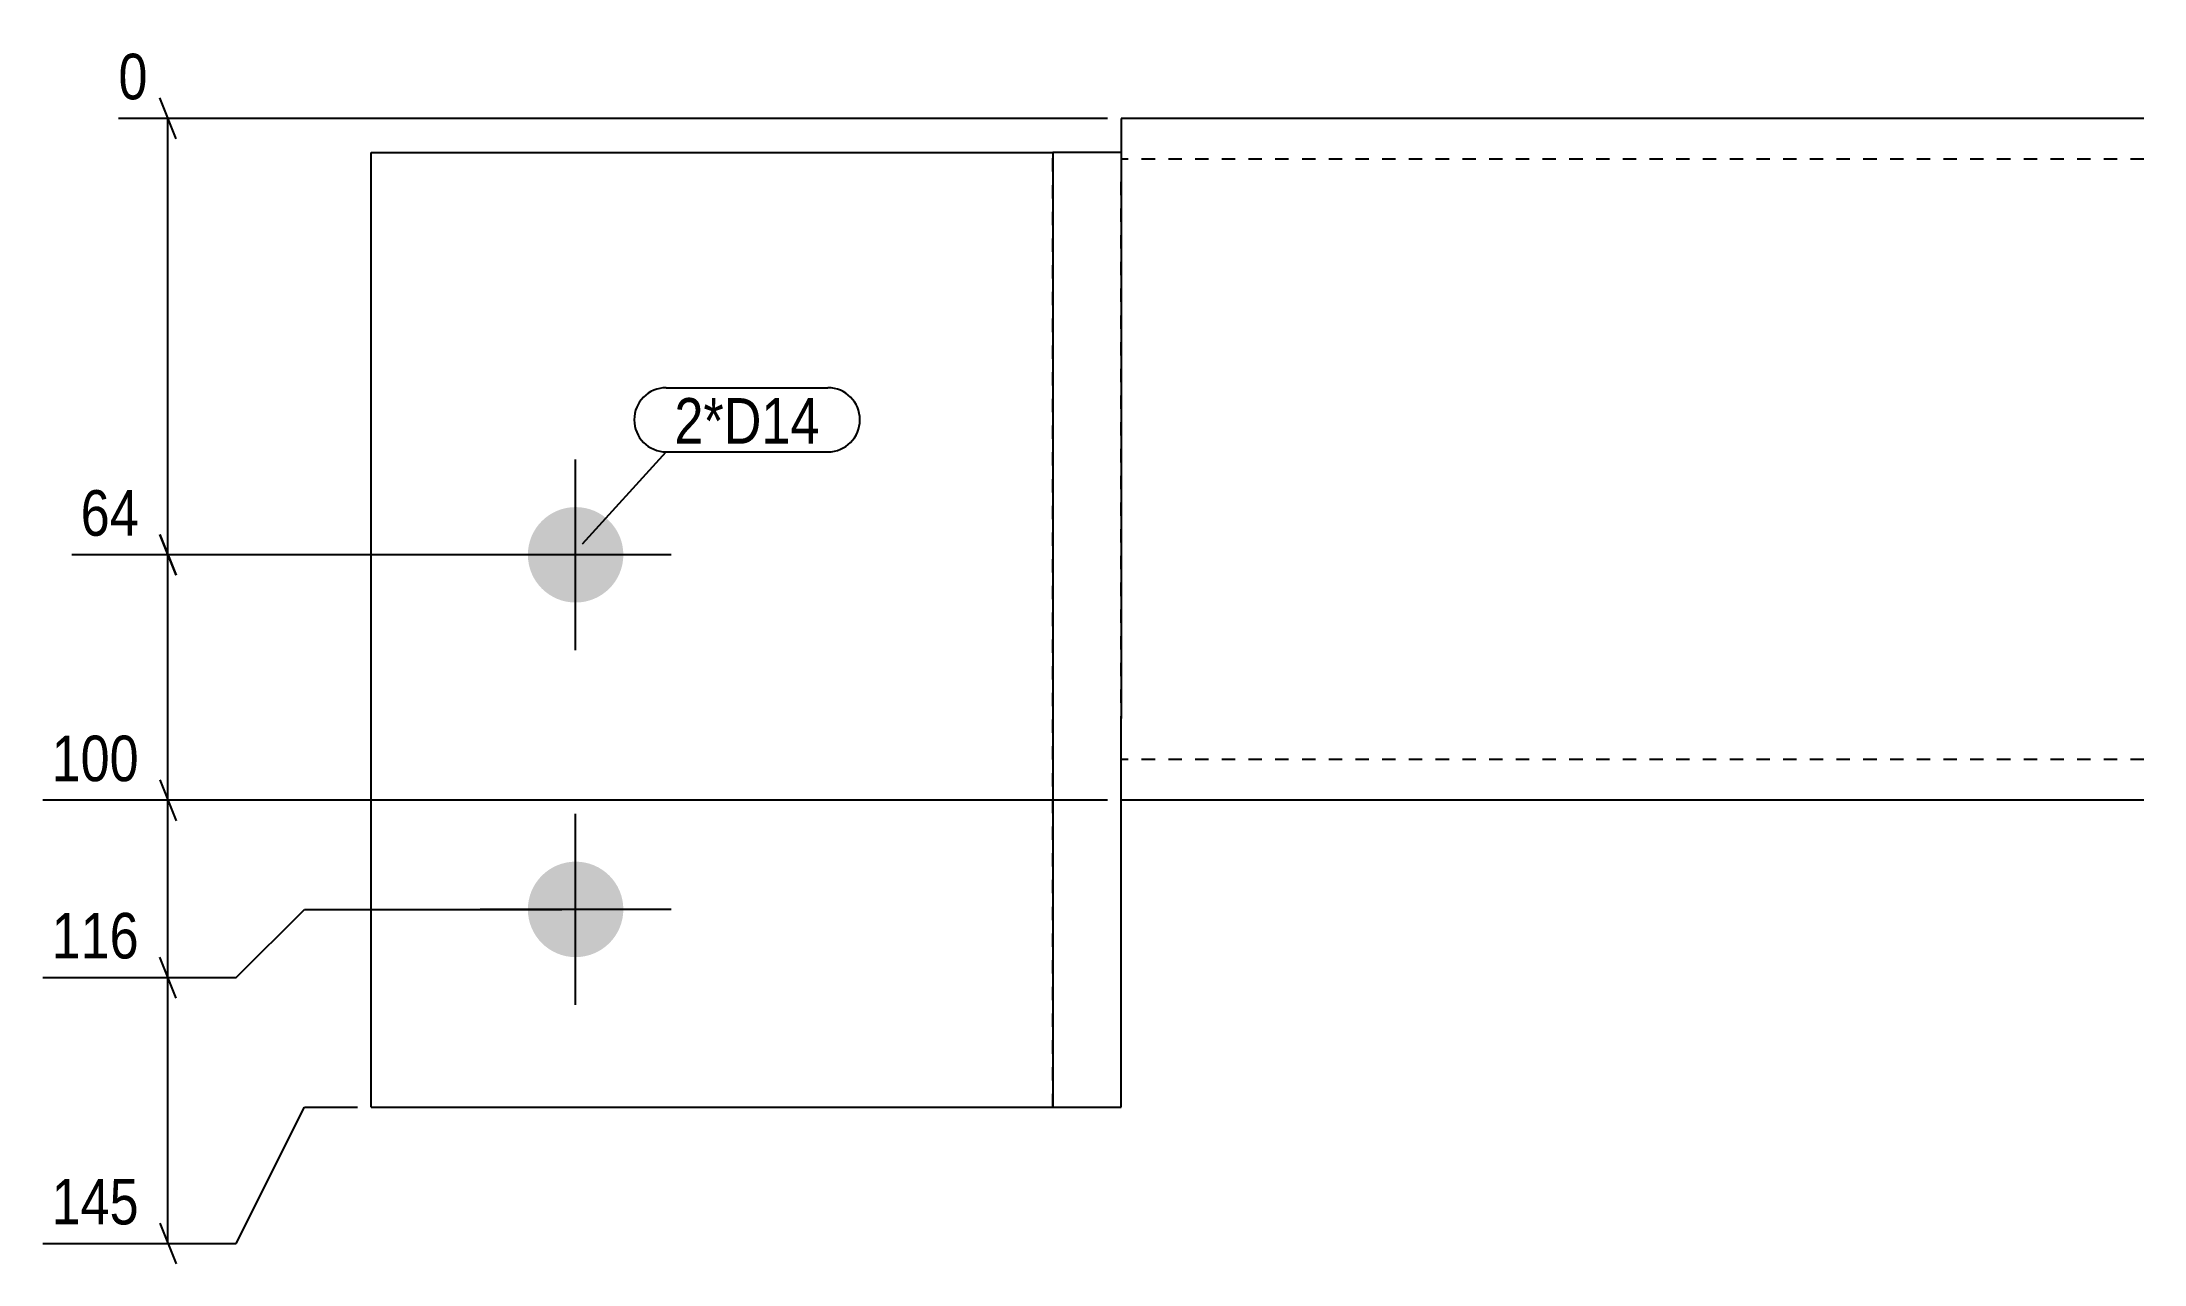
# Model space of a CAD drawing. Header units: millimetres. Extents: x 17 to 23018, y 2 to 868.
# Drawn here: x 12314.5 to 12622.8, y 4.8 to 184 of the extents above; entities that cross this region are included whole.
import ezdxf

# ---------------------------------------------------------------- set-up
doc = ezdxf.new("R2010")
doc.units = ezdxf.units.MM
doc.linetypes.add('DXK_LINE_DOT2', pattern=[3.9198, 1.9599, -1.9599])
for name, color, linetype in [('MÅLSÆTNING', 7, 'Continuous'), ('STÅL', 7, 'Continuous'), ('TEKST', 7, 'Continuous')]:
    doc.layers.add(name, color=color, linetype=linetype)
doc.styles.add('Arial Narrow', font='ARIALN.TTF', dxfattribs={"height": 0.2})

msp = doc.modelspace()

# ---------------------------------------------------------------- hatches: boundary and pattern name
at = {"layer": 'STÅL', "linetype": 'Continuous'}
for points in [[(12392.76, 101.8, -1), (12392.76, 115.8, -1)], [(12392.76, 49.8, -1), (12392.76, 63.8, -1)]]:
    msp.add_hatch(color=96, dxfattribs=at).paths.add_polyline_path(points)

# ---------------------------------------------------------------- linework, layer by layer
at = {"layer": 'MÅLSÆTNING', "color": 7, "linetype": 'Continuous'}
for p, q in [((12334.18, 169.8), (12331.78, 175.8)), ((12470.76, 172.8), (12325.72, 172.8)), ((12332.98, 108.8), (12332.98, 172.8)), ((12331.78, 111.8), (12334.18, 105.8)), ((12334.18, 105.8), (12331.78, 111.8)), ((12390.76, 108.8), (12318.9, 108.8)), ((12390.76, 108.8), (12318.9, 108.8)), ((12332.98, 72.8), (12332.98, 108.8)), ((12331.78, 75.8), (12334.18, 69.8)), ((12331.78, 75.8), (12334.18, 69.8)), ((12470.76, 72.8), (12314.64, 72.8)), ((12470.76, 72.8), (12314.64, 72.8)), ((12332.98, 46.8), (12332.98, 72.8)), ((12342.98, 46.8), (12352.98, 56.8)), ((12342.98, 46.8), (12352.98, 56.8)), ((12352.98, 56.8), (12390.76, 56.8)), ((12352.98, 56.8), (12390.76, 56.8)), ((12334.18, 43.8), (12331.78, 49.8)), ((12334.18, 43.8), (12331.78, 49.8)), ((12314.64, 46.8), (12342.98, 46.8)), ((12314.64, 46.8), (12342.98, 46.8)), ((12332.98, 7.8), (12332.98, 46.8)), ((12342.98, 7.8), (12352.98, 27.8)), ((12352.98, 27.8), (12360.76, 27.8)), ((12331.78, 10.8), (12334.18, 4.8)), ((12314.64, 7.8), (12342.98, 7.8))]:
    msp.add_line(p, q, dxfattribs=at)
at = {"layer": 'STÅL', "color": 2, "linetype": 'Continuous'}
for p, q in [((12472.76, 172.8), (12472.76, 160.8)), ((12622.76, 172.8), (12472.76, 172.8)), ((12362.76, 27.8), (12362.76, 167.8)), ((12362.76, 167.8), (12462.76, 167.8)), ((12472.76, 167.8), (12462.76, 167.8)), ((12462.76, 167.8), (12462.76, 27.8)), ((12472.76, 160.8), (12472.76, 84.8)), ((12472.76, 76.31), (12472.76, 84.8)), ((12472.76, 75.32), (12472.76, 76.31)), ((12472.76, 27.8), (12472.76, 75.32)), ((12622.76, 72.8), (12472.76, 72.8)), ((12362.76, 27.8), (12462.76, 27.8)), ((12462.76, 27.8), (12472.76, 27.8))]:
    msp.add_line(p, q, dxfattribs=at)
at = {"layer": 'STÅL', "color": 7, "linetype": 'DXK_LINE_DOT2'}
for p, q in [((12472.76, 172.8), (12472.76, 171.89)), ((12472.76, 171.89), (12472.76, 169.29)), ((12462.76, 27.8), (12462.76, 167.8)), ((12472.76, 167.8), (12472.76, 165.39)), ((12622.76, 166.8), (12472.76, 166.8)), ((12472.76, 75.32), (12472.76, 165.39)), ((12622.76, 78.8), (12472.76, 78.8)), ((12472.76, 72.8), (12472.76, 75.32))]:
    msp.add_line(p, q, dxfattribs=at)
at = {"layer": 'STÅL', "color": 96, "linetype": 'Continuous'}
for p, q in [((12392.76, 94.8), (12392.76, 122.8)), ((12406.76, 108.8), (12378.76, 108.8)), ((12392.76, 42.8), (12392.76, 70.8)), ((12406.76, 56.8), (12378.76, 56.8))]:
    msp.add_line(p, q, dxfattribs=at)

# ---------------------------------------------------------------- wipeouts: each hides what was drawn before it
at = {"color": 0}
msp.add_wipeout([(12428.56, 125.1), (12428.56, 132.1), (12407.25, 132.1), (12407.25, 125.1)], dxfattribs=at).dxf.layer = 'TEKST'

# ---------------------------------------------------------------- next in the draw order: wipeouts: each hides what was drawn before it
at = {"color": 0, "linetype": 'Continuous'}
for points in [[(12331.38, 174.2), (12331.38, 184), (12324.32, 184), (12324.32, 174.2)], [(12330.11, 110.2), (12330.11, 120), (12318.78, 120), (12318.78, 110.2)], [(12330.11, 74.2), (12330.11, 84), (12314.51, 84), (12314.51, 74.2)], [(12330.11, 48.2), (12330.11, 58), (12314.51, 58), (12314.51, 48.2)], [(12330.11, 9.2), (12330.11, 19), (12314.51, 19), (12314.51, 9.2)]]:
    msp.add_wipeout(points, dxfattribs=at).dxf.layer = 'MÅLSÆTNING'
at = {"color": 0}
msp.add_wipeout([(12428.56, 125.1), (12428.56, 132.1), (12407.25, 132.1), (12407.25, 125.1)], dxfattribs=at).dxf.layer = 'TEKST'

# ---------------------------------------------------------------- next in the draw order: linework, layer by layer
at = {"layer": 'TEKST', "color": 7, "linetype": 'Continuous'}
for p, q in [((12406.05, 133.3), (12429.76, 133.3)), ((12393.77, 110.43), (12406.05, 123.9)), ((12406.05, 123.9), (12429.76, 123.9))]:
    msp.add_line(p, q, dxfattribs=at)
for centre, start, end in [((12406.05, 128.6), 90, 270), ((12429.76, 128.6), 270, 90)]:
    msp.add_arc(centre, 4.7, start, end, dxfattribs=at)

# ---------------------------------------------------------------- next in the draw order: texts
at = {"layer": 'MÅLSÆTNING', "color": 3, "linetype": 'Continuous', "style": 'Arial Narrow'}
for s, height, p in [('0', 6.68, (12325.72, 175.6)), ('64', 6.681, (12320.18, 111.6)), ('100', 6.681, (12315.91, 75.6)), ('116', 6.681, (12315.91, 49.6)), ('145', 6.681, (12315.91, 10.6))]:
    msp.add_text(s, height=height, dxfattribs=at).set_placement(p)
at = {"layer": 'TEKST', "color": 3, "style": 'Arial Narrow'}
msp.add_text('2*D14', height=6.681, dxfattribs=at).set_placement((12407.25, 125.1))

doc.saveas('drawing.dxf')
